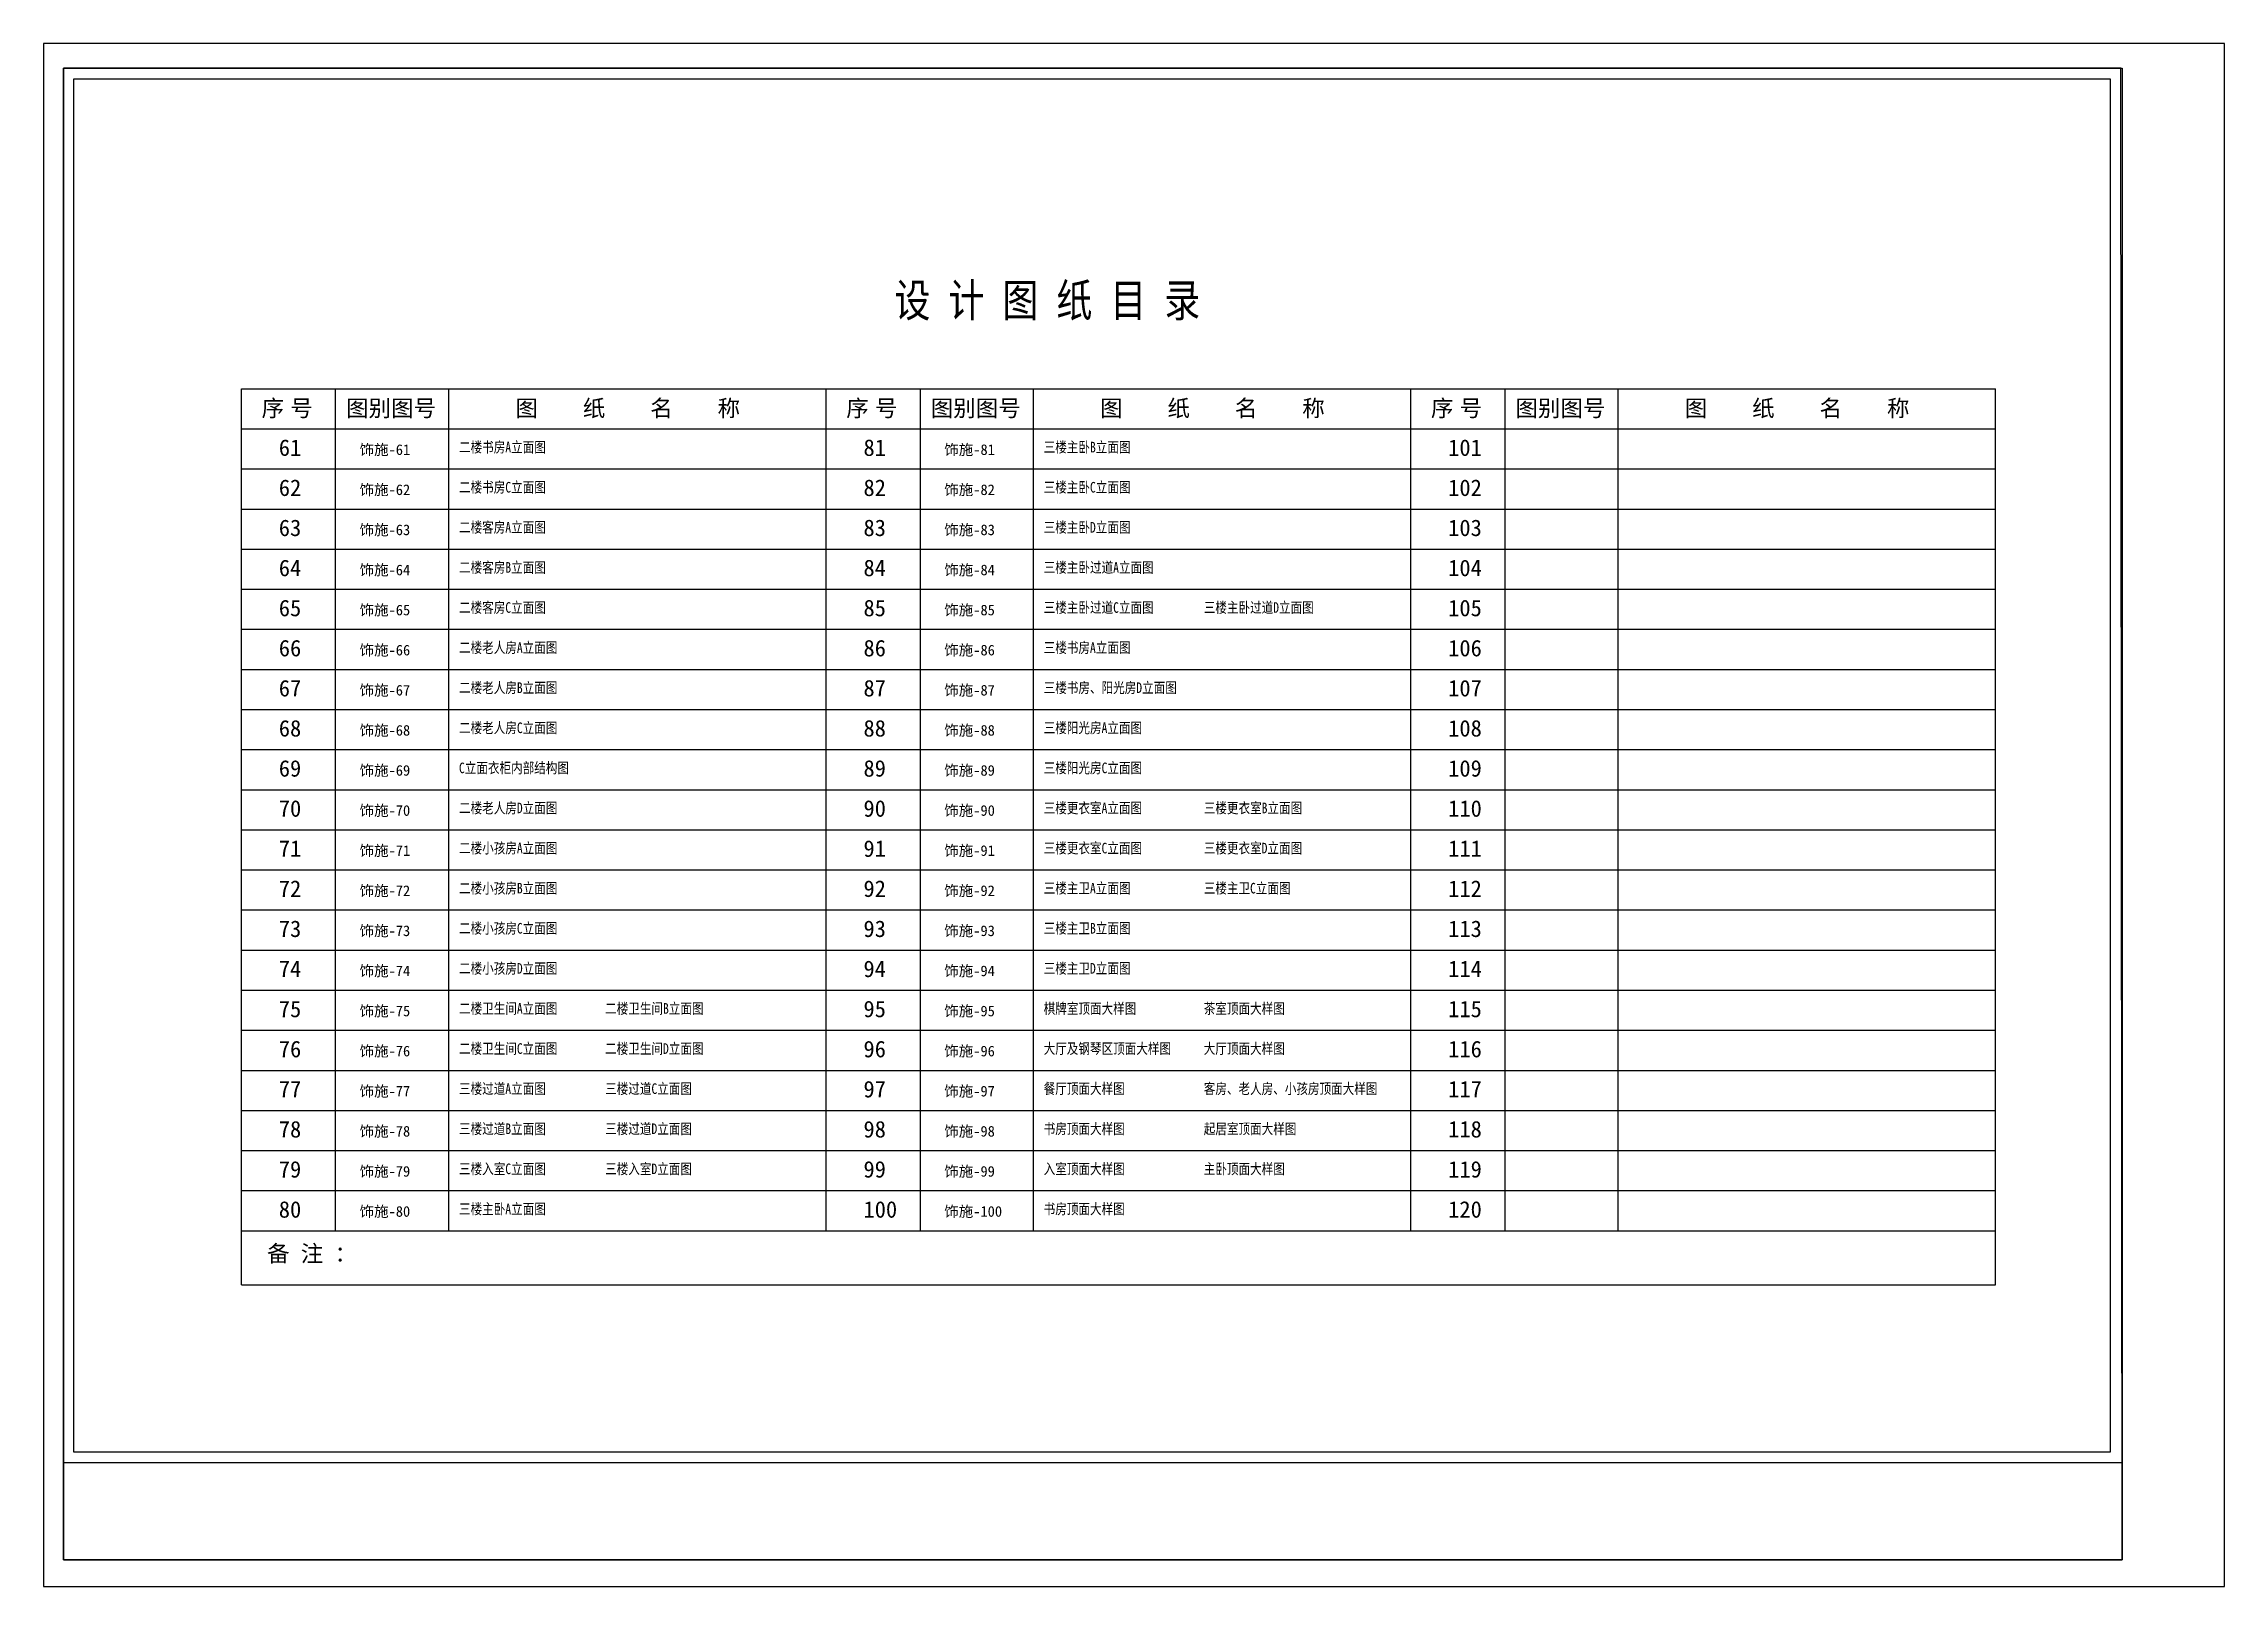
# Model space of a CAD drawing. Header units: millimetres. Extents: x -16 to 95855, y -80 to 32626.
# Drawn here: x 49604 to 95855, y -80 to 32626 of the extents above; entities that cross this region are included whole.
import ezdxf

# ---------------------------------------------------------------- set-up
doc = ezdxf.new("R2010")
doc.units = ezdxf.units.MM
doc.layers.add('家具外线', color=3, linetype='Continuous')
doc.layers.add('标注', color=4, linetype='Continuous')
doc.styles.add('_HZTXT', font='txt.shx', dxfattribs={"width": 0.8, "bigfont": 'hztxt.shx'})
doc.styles.add('STYLE3', font='NSimSun.ttf', dxfattribs={"width": 0.6})

msp = doc.modelspace()

# ---------------------------------------------------------------- texts
at = {"style": 'STYLE3'}
for s, p in [('饰施-61', (56306, 23906)), ('饰施-81', (68706, 23906)), ('饰施-62', (56306, 23056)), ('饰施-82', (68706, 23056)), ('饰施-63', (56306, 22206)), ('饰施-83', (68706, 22206)), ('饰施-64', (56306, 21356)), ('饰施-84', (68706, 21356)), ('饰施-65', (56306, 20506)), ('饰施-85', (68706, 20506)), ('饰施-66', (56306, 19656)), ('饰施-86', (68706, 19656)), ('饰施-67', (56306, 18806)), ('饰施-87', (68706, 18806)), ('饰施-68', (56306, 17956)), ('饰施-88', (68706, 17956)), ('饰施-69', (56306, 17106)), ('饰施-89', (68706, 17106)), ('饰施-70', (56306, 16256)), ('饰施-90', (68706, 16256)), ('饰施-71', (56306, 15406)), ('饰施-91', (68706, 15406)), ('饰施-72', (56306, 14556)), ('饰施-92', (68706, 14556)), ('饰施-73', (56306, 13706)), ('饰施-93', (68706, 13706)), ('饰施-74', (56306, 12856)), ('饰施-94', (68706, 12856)), ('饰施-75', (56306, 12006)), ('饰施-95', (68706, 12006)), ('饰施-76', (56306, 11156)), ('饰施-96', (68706, 11156)), ('饰施-77', (56306, 10306)), ('饰施-97', (68706, 10306)), ('饰施-78', (56306, 9456)), ('饰施-98', (68706, 9456)), ('饰施-79', (56306, 8606)), ('饰施-99', (68706, 8606)), ('饰施-80', (56306, 7756)), ('饰施-100', (68706, 7756))]:
    msp.add_text(s, height=225, dxfattribs=at).set_placement(p)
at = {"style": 'STYLE3', "width": 0.8}
for s, p in [('二楼书房A立面图', (58414, 23959)), ('三楼主卧B立面图', (70814, 23959)), ('二楼书房C立面图', (58414, 23109)), ('三楼主卧C立面图', (70814, 23109)), ('二楼客房A立面图', (58414, 22259)), ('三楼主卧D立面图', (70814, 22259)), ('二楼客房B立面图', (58414, 21409)), ('三楼主卧过道A立面图', (70814, 21409)), ('二楼客房C立面图', (58414, 20559)), ('三楼主卧过道C立面图', (70814, 20559)), ('三楼主卧过道D立面图', (74209, 20559)), ('二楼老人房A立面图', (58414, 19709)), ('三楼书房A立面图', (70814, 19709)), ('二楼老人房B立面图', (58414, 18859)), ('三楼书房、阳光房D立面图', (70814, 18859)), ('二楼老人房C立面图', (58414, 18009)), ('三楼阳光房A立面图', (70814, 18009)), ('C立面衣柜内部结构图', (58414, 17159)), ('三楼阳光房C立面图', (70814, 17159)), ('二楼老人房D立面图', (58414, 16309)), ('三楼更衣室A立面图', (70814, 16309)), ('三楼更衣室B立面图', (74209, 16309)), ('二楼小孩房A立面图', (58414, 15459)), ('三楼更衣室C立面图', (70814, 15459)), ('三楼更衣室D立面图', (74209, 15459)), ('二楼小孩房B立面图', (58414, 14609)), ('三楼主卫A立面图', (70814, 14609)), ('三楼主卫C立面图', (74209, 14609)), ('二楼小孩房C立面图', (58414, 13759)), ('三楼主卫B立面图', (70814, 13759)), ('二楼小孩房D立面图', (58414, 12909)), ('三楼主卫D立面图', (70814, 12909)), ('二楼卫生间A立面图', (58414, 12059)), ('二楼卫生间B立面图', (61513, 12059)), ('棋牌室顶面大样图', (70814, 12059)), ('茶室顶面大样图', (74209, 12059)), ('二楼卫生间C立面图', (58414, 11209)), ('二楼卫生间D立面图', (61513, 11209)), ('大厅及钢琴区顶面大样图', (70814, 11209)), ('大厅顶面大样图', (74209, 11209)), ('三楼过道A立面图', (58414, 10359)), ('三楼过道C立面图', (61513, 10359)), ('餐厅顶面大样图', (70814, 10359)), ('客房、老人房、小孩房顶面大样图', (74209, 10359)), ('三楼过道B立面图', (58414, 9509)), ('三楼过道D立面图', (61513, 9509)), ('书房顶面大样图', (70814, 9509)), ('起居室顶面大样图', (74209, 9509)), ('三楼入室C立面图', (58414, 8659)), ('三楼入室D立面图', (61513, 8659)), ('入室顶面大样图', (70814, 8659)), ('主卧顶面大样图', (74209, 8659)), ('三楼主卧A立面图', (58414, 7809)), ('书房顶面大样图', (70814, 7809))]:
    msp.add_text(s, height=225, dxfattribs=at).set_placement(p)
at = {"layer": '标注', "color": 7, "insert": (67648, 27535), "char_height": 700, "width": 52087.76, "attachment_point": 1, "style": '_HZTXT'}
msp.add_mtext('{\\fSimSun|b0|i0|c134|p2;设 计 图 纸 目 录}', dxfattribs=at)
at = {"layer": '标注', "char_height": 350, "attachment_point": 1}
for s, insert in [('\\fﾺￚￌﾣﾤ|b0|i0|c134|p2;序 号', (54227, 25072)), ('\\fﾺￚￌﾣﾤ|b0|i0|c134|p2;图别图号', (56019, 25072)), ('{\\fSimHei|b0|i0|c134|p2;图    纸    名    称}', (59609, 25072)), ('\\fﾺￚￌﾣﾤ|b0|i0|c134|p2;序 号', (66627, 25072)), ('\\fﾺￚￌﾣﾤ|b0|i0|c134|p2;图别图号', (68419, 25072)), ('{\\fSimHei|b0|i0|c134|p2;图    纸    名    称}', (72009, 25072)), ('\\fﾺￚￌﾣﾤ|b0|i0|c134|p2;序 号', (79027, 25072)), ('\\fﾺￚￌﾣﾤ|b0|i0|c134|p2;图别图号', (80819, 25072)), ('{\\fSimHei|b0|i0|c134|p2;图    纸    名    称}', (84409, 25072)), ('61', (54592, 24236)), ('81', (66992, 24236)), ('101', (79392, 24236)), ('62', (54592, 23386)), ('82', (66992, 23386)), ('102', (79392, 23386)), ('63', (54592, 22536)), ('83', (66992, 22536)), ('103', (79392, 22536)), ('64', (54592, 21686)), ('84', (66992, 21686)), ('104', (79392, 21686)), ('65', (54592, 20836)), ('85', (66992, 20836)), ('105', (79392, 20836)), ('66', (54592, 19986)), ('86', (66992, 19986)), ('106', (79392, 19986)), ('67', (54592, 19136)), ('87', (66992, 19136)), ('107', (79392, 19136)), ('68', (54592, 18286)), ('88', (66992, 18286)), ('108', (79392, 18286)), ('69', (54592, 17436)), ('89', (66992, 17436)), ('109', (79392, 17436)), ('70', (54592, 16586)), ('90', (66992, 16586)), ('110', (79392, 16586)), ('71', (54592, 15736)), ('91', (66992, 15736)), ('111', (79392, 15736)), ('72', (54592, 14886)), ('92', (66992, 14886)), ('112', (79392, 14886)), ('73', (54592, 14036)), ('93', (66992, 14036)), ('113', (79392, 14036)), ('74', (54592, 13186)), ('94', (66992, 13186)), ('114', (79392, 13186)), ('75', (54592, 12336)), ('95', (66992, 12336)), ('115', (79392, 12336)), ('76', (54592, 11486)), ('96', (66992, 11486)), ('116', (79392, 11486)), ('77', (54592, 10636)), ('97', (66992, 10636)), ('117', (79392, 10636)), ('78', (54592, 9786)), ('98', (66992, 9786)), ('118', (79392, 9786)), ('79', (54592, 8936)), ('99', (66992, 8936)), ('119', (79392, 8936)), ('80', (54592, 8086)), ('100', (66992, 8086)), ('120', (79392, 8086)), ('{\\fSimSun|b0|i0|c134|p2;备 注 ：}', (54343, 7152))]:
    msp.add_mtext(s, dxfattribs=dict(at, insert=insert))

# ---------------------------------------------------------------- linework, layer by layer
at = {"layer": '家具外线'}
for p, q in [((93655, 2542), (50023, 2542)), ((59964, 2542), (50331, 2542)), ((93684, 2542), (59964, 2542))]:
    msp.add_line(p, q, dxfattribs=at)
for points in [[(95855, 32626), (49604, 32626), (49604, -80), (95855, -80)], [(50023, 32103), (93684, 32103), (93684, 485), (50023, 485)], [(50248, 31878), (93430, 31878), (93430, 2767), (50248, 2767)]]:
    msp.add_lwpolyline(points, close=True, dxfattribs=at)
msp.add_lwpolyline([(50023, 32103), (50023, 485), (93684, 485), (93655, 32103), (50023, 32103)], dxfattribs=at)
at = {"layer": '标注', "ltscale": 1.5}
for p, q in [((53798, 25309), (90998, 25309)), ((53798, 6309), (53798, 25309)), ((55798, 7459), (55798, 25309)), ((58198, 7459), (58198, 25309)), ((66198, 7459), (66198, 25309)), ((68198, 7459), (68198, 25309)), ((70598, 7459), (70598, 25309)), ((78598, 7459), (78598, 25309)), ((78598, 7459), (78598, 25309)), ((78598, 7459), (78598, 25309)), ((80598, 7459), (80598, 25309)), ((82998, 7459), (82998, 25309)), ((90998, 6309), (90998, 25309)), ((90998, 6309), (90998, 25309)), ((53798, 24459), (90998, 24459)), ((53798, 23609), (90998, 23609)), ((53798, 22759), (90998, 22759)), ((53798, 21909), (90998, 21909)), ((53798, 21059), (90998, 21059)), ((53798, 20209), (90998, 20209)), ((53798, 19359), (90998, 19359)), ((53798, 18509), (90998, 18509)), ((53798, 17659), (90998, 17659)), ((53798, 16809), (90998, 16809)), ((53798, 15959), (90998, 15959)), ((53798, 15109), (90998, 15109)), ((53798, 14259), (90998, 14259)), ((53798, 13409), (90998, 13409)), ((53798, 12559), (90998, 12559)), ((53798, 11709), (90998, 11709)), ((53798, 10859), (90998, 10859)), ((53798, 10009), (90998, 10009)), ((53798, 9159), (90998, 9159)), ((53798, 8309), (90998, 8309)), ((53798, 7459), (90998, 7459)), ((53798, 6309), (90998, 6309))]:
    msp.add_line(p, q, dxfattribs=at)

msp.set_redraw_order([(e.dxf.handle, doc.entitydb.next_handle()) for e in msp.query("TEXT MTEXT ATTDEF DIMENSION ARC_DIMENSION")])  # texts and dimensions are drawn at this point

doc.saveas('drawing.dxf')
